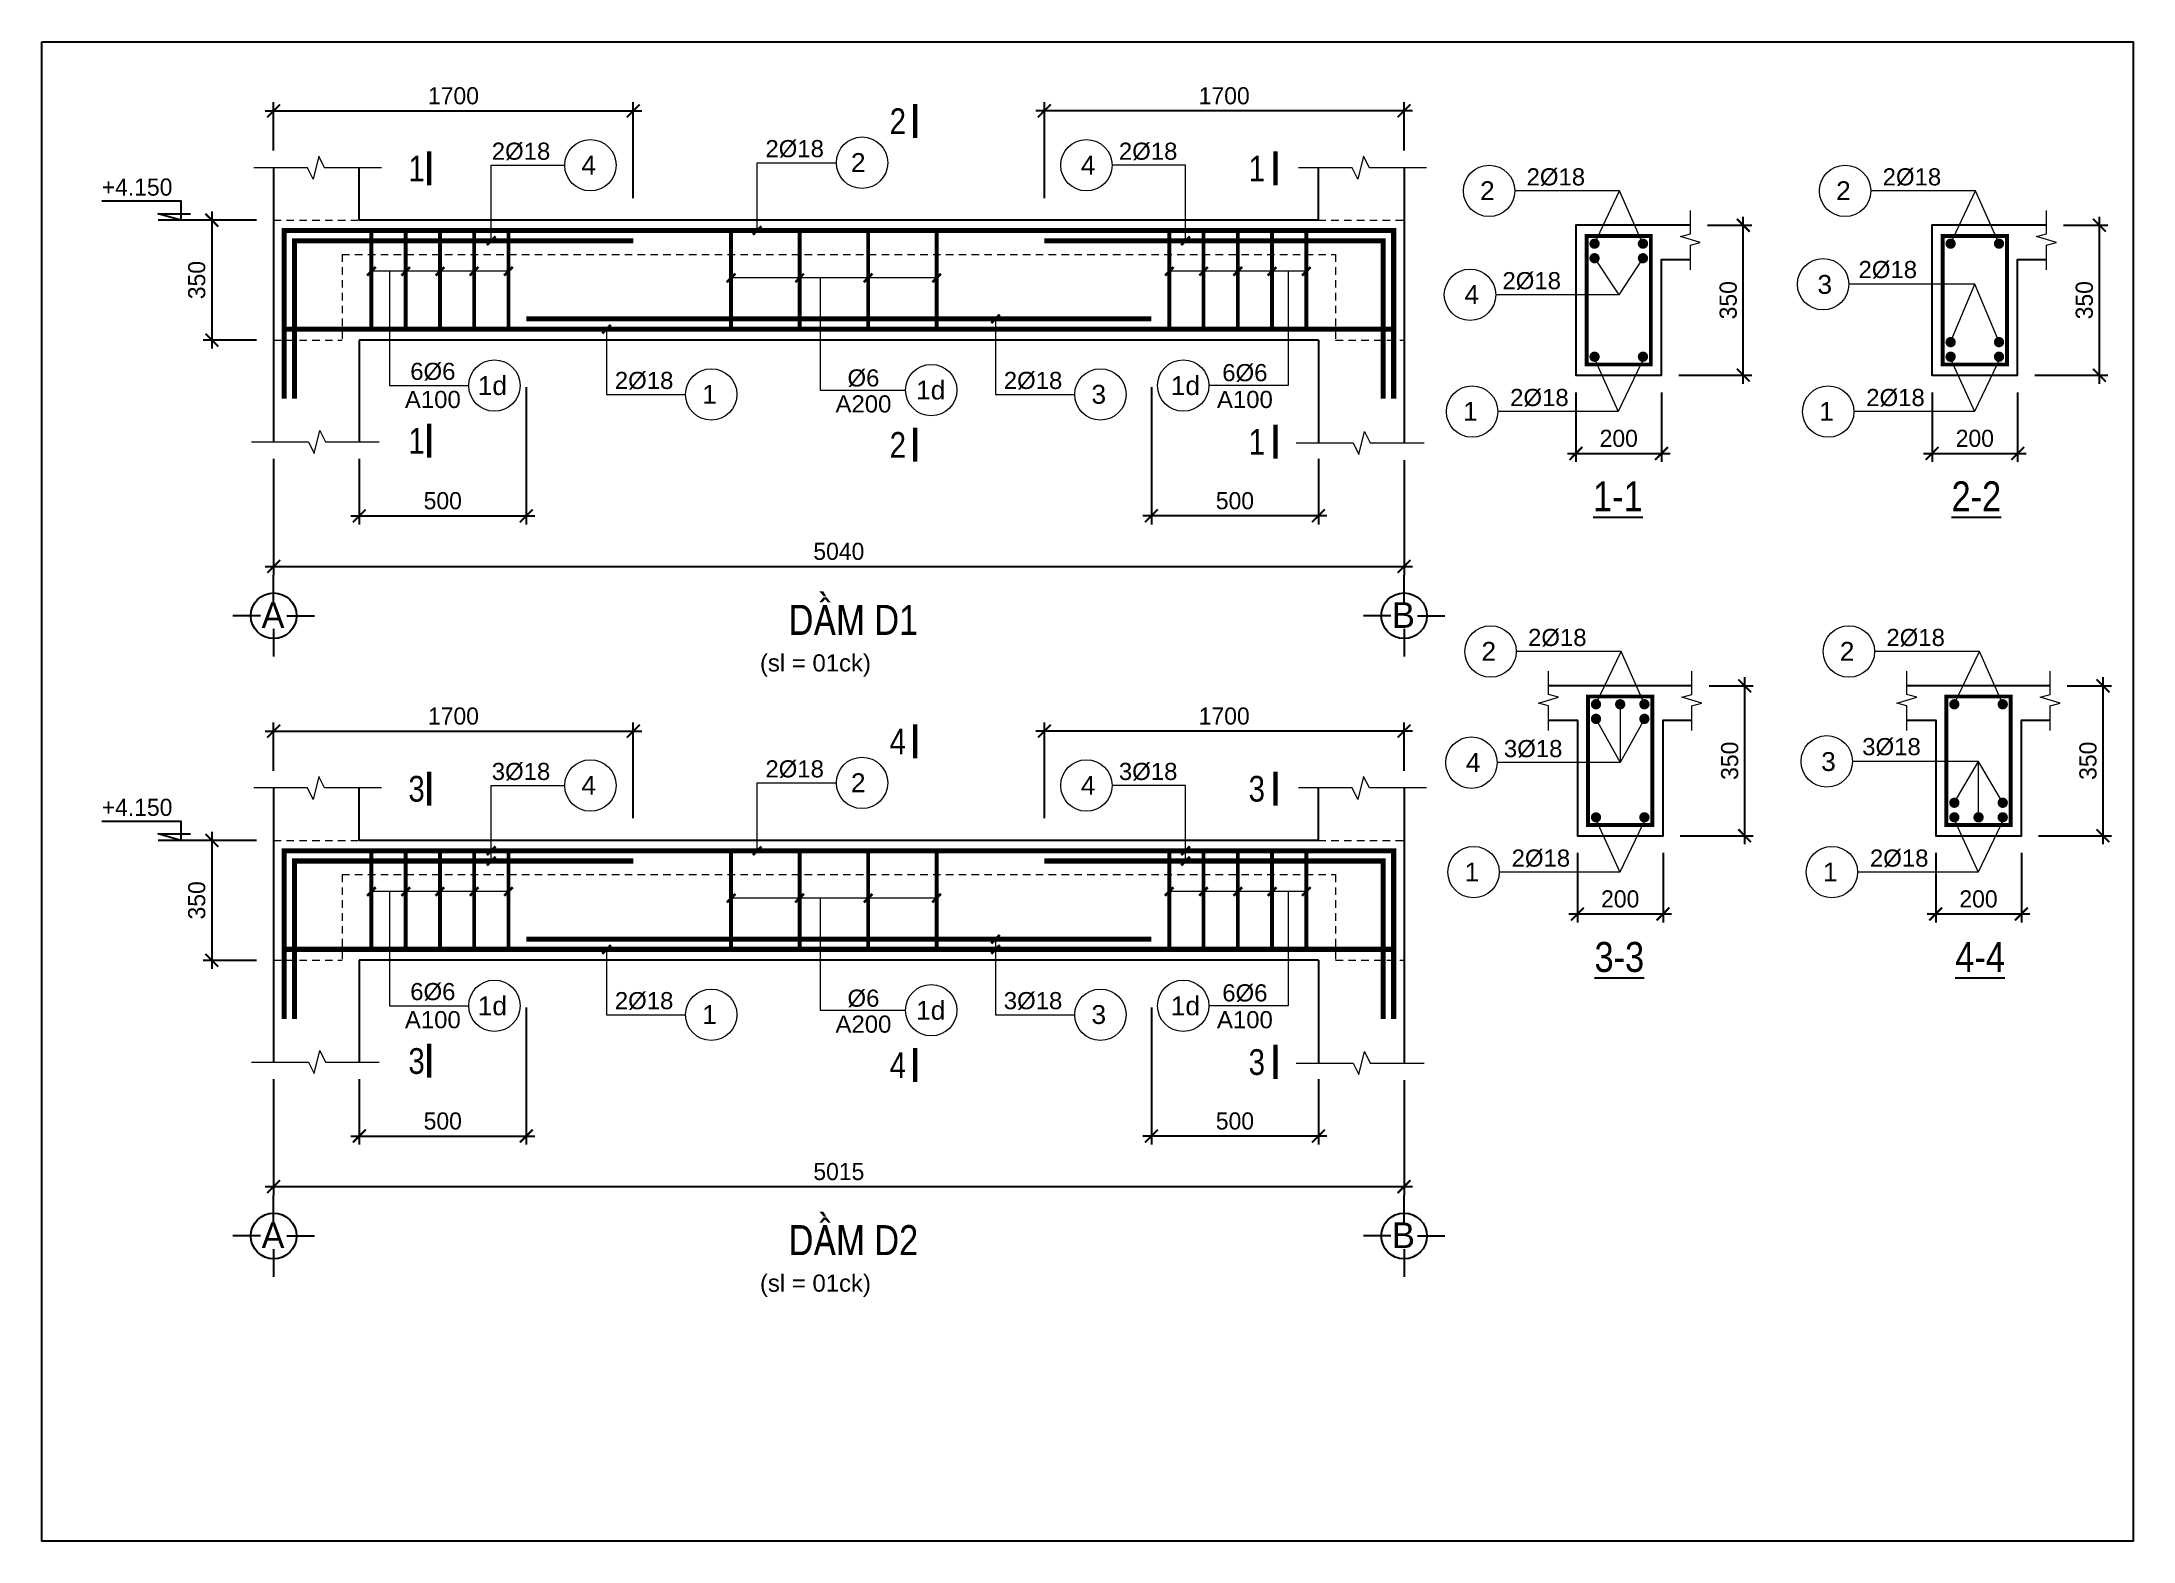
# Model space of a CAD drawing. Header units: millimetres. Extents: x -559287 to -299624, y 2351330 to 2655682.
# Drawn here: x -509398 to -484977, y 2515222 to 2532719 of the extents above; entities that cross this region are included whole.
import ezdxf
from ezdxf.enums import TextEntityAlignment as Align

# ---------------------------------------------------------------- set-up
doc = ezdxf.new("R2010")
doc.units = ezdxf.units.MM
doc.header["$LTSCALE"] = 10
doc.linetypes.add('HIDDEN', pattern=[0.3, 0.175, -0.125])
doc.linetypes.add('HIDDENX2', pattern=[0.75, 0.5, -0.25])
doc.layers.get('0').update_dxf_attribs({"lineweight": 20})
doc.layers.get('Defpoints').update_dxf_attribs({"lineweight": 20})
for name, color, linetype, lineweight in [('Dim', 251, 'Continuous', 15), ('Net khuat', 76, 'HIDDENX2', 15), ('Net manh', 8, 'Continuous', 13), ('Net thay', 4, 'Continuous', 25), ('Text', 54, 'Continuous', 25), ('Thep dai', 2, 'Continuous', 50), ('Thep doc', 140, 'Continuous', 60)]:
    doc.layers.add(name, color=color, linetype=linetype, lineweight=lineweight)
doc.layers.add('ththep', color=3, linetype='Continuous')
doc.styles.add('HELVE', font='VHAVAN.TTF', dxfattribs={"height": 800})
doc.styles.add('IN-NHO', font='VHELVEN.TTF', dxfattribs={"height": 200})
doc.styles.add('NGHIA5', font='arial_0.ttf', dxfattribs={"height": 180})
doc.styles.get("Standard").update_dxf_attribs({"font": 'nghia5.shx', "height": 200})
doc.styles.add('STYLE1-S1', font='VHARIALN.TTF')
doc.dimstyles.new('dim20', dxfattribs={"dimscale": 100, "dimtxt": 200, "dimasz": 1.5, "dimexe": 1, "dimexo": 2, "dimgap": 0.75, "dimtad": 1, "dimdec": 0, "dimlfac": 0.2, "dimzin": 0, "dimdsep": 46, "dimtxsty": 'Standard', "dimblk1": 'ARCHTICK', "dimblk2": 'ARCHTICK', "dimsah": 1, "dimcen": 0.09, "dimdle": 1, "dimclrd": 256, "dimclre": 256, "dimclrt": 54, "dimadec": 0, "dimazin": 0, "dimtfac": 1, "dimtdec": 0, "dimtofl": 0, "dimtmove": 2, "dimatfit": 3, "dimfxl": 0, "dimtolj": 1, "dimtzin": 0, "dimarcsym": 0})
doc.dimstyles.new('dim25', dxfattribs={"dimscale": 100, "dimtxt": 200, "dimasz": 1.5, "dimexe": 1, "dimexo": 2, "dimgap": 0.75, "dimtad": 1, "dimdec": 0, "dimlfac": 0.25, "dimzin": 0, "dimdsep": 46, "dimtxsty": 'Standard', "dimblk1": 'ARCHTICK', "dimblk2": 'ARCHTICK', "dimsah": 1, "dimcen": 0.09, "dimdle": 1, "dimclrd": 256, "dimclre": 256, "dimclrt": 54, "dimadec": 0, "dimazin": 0, "dimtfac": 1, "dimtdec": 0, "dimtofl": 0, "dimtmove": 2, "dimatfit": 3, "dimfxl": 0, "dimtolj": 1, "dimtzin": 0, "dimarcsym": 0})

msp = doc.modelspace()

# ---------------------------------------------------------------- texts
at = {"layer": 'Text'}
for s, height, style, p in [('2', 300, 'STYLE1-S1', (-499402.2, 2531793.7)), ('1', 300, 'STYLE1-S1', (-505022, 2531241.1)), ('4', 220, 'IN-NHO', (-503011.9, 2531281.2)), ('2', 220, 'IN-NHO', (-499864.2, 2531311.2)), ('4', 220, 'IN-NHO', (-497179.7, 2531281.2)), ('1', 300, 'STYLE1-S1', (-495210.6, 2531241.1)), ('2', 220, 'IN-NHO', (-492518.3, 2530981.9)), ('2', 220, 'IN-NHO', (-488360.3, 2530981.9)), ('3', 220, 'IN-NHO', (-488578.4, 2529888.4)), ('4', 220, 'IN-NHO', (-492700.8, 2529770.3)), ('1d', 220, 'IN-NHO', (-504137.2, 2528707.8)), ('1d', 220, 'IN-NHO', (-499018.5, 2528655.7)), ('1d', 220, 'IN-NHO', (-496044.4, 2528707.8)), ('1', 220, 'IN-NHO', (-501601.3, 2528606)), ('3', 220, 'IN-NHO', (-497055.8, 2528606)), ('1', 220, 'IN-NHO', (-492716.2, 2528406.9)), ('1', 220, 'IN-NHO', (-488558.2, 2528406.9)), ('1', 300, 'STYLE1-S1', (-505022, 2528063.7)), ('2', 300, 'STYLE1-S1', (-499402.2, 2528015.5)), ('1', 300, 'STYLE1-S1', (-495210.6, 2528051.7)), ('%%U1-1', 350, 'STYLE1-S1', (-490994.4, 2527415.3)), ('%%U2-2', 350, 'STYLE1-S1', (-486808.4, 2527415.3)), ('2', 220, 'IN-NHO', (-492501.2, 2525606.4)), ('2', 220, 'IN-NHO', (-488316.9, 2525606.4)), ('4', 300, 'STYLE1-S1', (-499402.2, 2524555.2)), ('4', 220, 'IN-NHO', (-492683.7, 2524309.1)), ('3', 220, 'IN-NHO', (-488535, 2524320.1)), ('3', 300, 'STYLE1-S1', (-505022, 2524002.6)), ('4', 220, 'IN-NHO', (-503011.9, 2524042.6)), ('2', 220, 'IN-NHO', (-499864.2, 2524072.6)), ('4', 220, 'IN-NHO', (-497179.7, 2524042.6)), ('3', 300, 'STYLE1-S1', (-495210.6, 2524002.6)), ('1', 220, 'IN-NHO', (-492699.1, 2523031.3)), ('1', 220, 'IN-NHO', (-488514.8, 2523031.3)), ('%%U3-3', 350, 'STYLE1-S1', (-490977.3, 2522039.8)), ('%%U4-4', 350, 'STYLE1-S1', (-486765, 2522039.8)), ('1d', 220, 'IN-NHO', (-504137.2, 2521469.3)), ('1', 220, 'IN-NHO', (-501601.3, 2521367.5)), ('1d', 220, 'IN-NHO', (-499018.5, 2521417.2)), ('3', 220, 'IN-NHO', (-497055.8, 2521367.5)), ('1d', 220, 'IN-NHO', (-496044.4, 2521469.3)), ('3', 300, 'STYLE1-S1', (-505022, 2520825.1)), ('3', 300, 'STYLE1-S1', (-495210.6, 2520813.1)), ('4', 300, 'STYLE1-S1', (-499402.2, 2520777))]:
    msp.add_text(s, height=height, dxfattribs=dict(at, style=style)).set_placement(p, align=Align.MIDDLE_CENTER)
at = {"layer": 'Text', "ltscale": 3, "style": 'NGHIA5'}
for s, p in [('2%%C18', (-503802.1, 2531343.4)), ('2%%C18', (-500606.8, 2531373.4)), ('2%%C18', (-496479.4, 2531343.4)), ('2%%C18', (-491718.5, 2531044.1)), ('2%%C18', (-487560.5, 2531044.1)), ('2%%C18', (-492000.5, 2529832.5)), ('2%%C18', (-487842.5, 2529962.3)), ('6%%C6', (-504831.9, 2528774)), ('2%%C18', (-502365.1, 2528668.2)), ('%%C6', (-499803.7, 2528697)), ('2%%C18', (-497823.3, 2528668.2)), ('6%%C6', (-495349.7, 2528759)), ('A100', (-504831.9, 2528446.1)), ('A200', (-499803.7, 2528393.9)), ('A100', (-495349.7, 2528446.1)), ('2%%C18', (-491910.5, 2528469.1)), ('2%%C18', (-487752.5, 2528469.1)), ('2%%C18', (-491701.4, 2525668.6)), ('2%%C18', (-487517.1, 2525668.6)), ('3%%C18', (-491983.4, 2524371.4)), ('3%%C18', (-487799.1, 2524394.1)), ('3%%C18', (-503802.1, 2524104.8)), ('2%%C18', (-500606.8, 2524134.8)), ('3%%C18', (-496479.4, 2524104.8)), ('2%%C18', (-491893.4, 2523093.6)), ('2%%C18', (-487709.1, 2523093.6)), ('6%%C6', (-504831.9, 2521535.5)), ('6%%C6', (-495349.7, 2521520.5)), ('2%%C18', (-502365.1, 2521429.7)), ('%%C6', (-499803.7, 2521458.5)), ('3%%C18', (-497823.3, 2521429.7)), ('A100', (-504831.9, 2521207.5)), ('A200', (-499803.7, 2521155.4)), ('A100', (-495349.7, 2521207.5))]:
    msp.add_text(s, height=200, dxfattribs=at).set_placement(p, align=Align.CENTER)
at = {"layer": 'Text', "style": 'STYLE1-S1'}
for s, p in [('DÇM D1', (-499164.7, 2525798.3)), ('DÇM D2', (-499164.7, 2518559.8))]:
    msp.add_text(s, height=350, dxfattribs=at).set_placement(p, align=Align.RIGHT)
at = {"layer": 'Text', "ltscale": 3, "style": 'NGHIA5'}
for p in [(-501012.4, 2525371.5), (-501012.4, 2518133)]:
    msp.add_text('(sl = 01ck)', height=200, dxfattribs=at).set_placement(p)

# ---------------------------------------------------------------- blocks, each defined once
blk = doc.blocks.new('_ARCHTICK')
at = {"color": 0, "linetype": 'ByBlock', "const_width": 0.15}
blk.add_lwpolyline([(-0.5, -0.5), (0.5, 0.5)], dxfattribs=at)
blk = doc.blocks.new('*D172')
at = {"layer": 'Defpoints', "color": 0, "ltscale": 10, "transparency": 16777216}
for p in [(-506691, 2528051), (-493491, 2528039), (-493491, 2526597)]:
    blk.add_point(p, dxfattribs=at)
at = {"layer": 'Dim', "lineweight": -2, "ltscale": 10, "transparency": 16777216}
for p, q in [((-506691, 2527851), (-506691, 2526497)), ((-493491, 2527839), (-493491, 2526497)), ((-506791, 2526597), (-493391, 2526597))]:
    blk.add_line(p, q, dxfattribs=at)
at = {"layer": 'Dim', "lineweight": -2, "ltscale": 10, "transparency": 16777216, "xscale": 150, "yscale": 150, "zscale": 150, "rotation": 180}
blk.add_blockref('_ARCHTICK', (-506691, 2526597), dxfattribs=at)
at = {"layer": 'Dim', "lineweight": -2, "ltscale": 10, "transparency": 16777216, "xscale": 150, "yscale": 150, "zscale": 150}
blk.add_blockref('_ARCHTICK', (-493491, 2526597), dxfattribs=at)
at = {"layer": 'Dim', "color": 54, "ltscale": 10, "transparency": 16777216, "insert": (-500091, 2526772), "char_height": 200, "attachment_point": 5}
blk.add_mtext('\\A1;5040', dxfattribs=at)
blk = doc.blocks.new('*D173')
at = {"layer": 'Defpoints', "color": 0, "ltscale": 3, "transparency": 16777216}
for p in [(-497691, 2531914), (-493491, 2531251), (-497691, 2530696)]:
    blk.add_point(p, dxfattribs=at)
at = {"layer": 'Dim', "lineweight": -2, "ltscale": 3, "transparency": 16777216}
for p, q in [((-497691, 2530896), (-497691, 2532014)), ((-493491, 2531451), (-493491, 2532014)), ((-493391, 2531914), (-497791, 2531914))]:
    blk.add_line(p, q, dxfattribs=at)
at = {"layer": 'Dim', "lineweight": -2, "ltscale": 3, "transparency": 16777216, "xscale": 150, "yscale": 150, "zscale": 150, "rotation": 180}
blk.add_blockref('_ARCHTICK', (-497691, 2531914), dxfattribs=at)
at = {"layer": 'Dim', "lineweight": -2, "ltscale": 3, "transparency": 16777216, "xscale": 150, "yscale": 150, "zscale": 150}
blk.add_blockref('_ARCHTICK', (-493491, 2531914), dxfattribs=at)
at = {"layer": 'Dim', "color": 54, "ltscale": 3, "transparency": 16777216, "insert": (-495591, 2532089), "char_height": 200, "attachment_point": 5}
blk.add_mtext('\\A1;1700', dxfattribs=at)
blk = doc.blocks.new('*D174')
at = {"layer": 'Defpoints', "color": 0, "ltscale": 10, "transparency": 16777216}
for p in [(-503741, 2528888), (-505691, 2528051), (-503741, 2527188)]:
    blk.add_point(p, dxfattribs=at)
at = {"layer": 'Dim', "lineweight": -2, "ltscale": 10, "transparency": 16777216}
for p, q in [((-503741, 2528688), (-503741, 2527088)), ((-505691, 2527851), (-505691, 2527088)), ((-505791, 2527188), (-503641, 2527188))]:
    blk.add_line(p, q, dxfattribs=at)
at = {"layer": 'Dim', "lineweight": -2, "ltscale": 10, "transparency": 16777216, "xscale": 150, "yscale": 150, "zscale": 150, "rotation": 180}
blk.add_blockref('_ARCHTICK', (-505691, 2527188), dxfattribs=at)
at = {"layer": 'Dim', "lineweight": -2, "ltscale": 10, "transparency": 16777216, "xscale": 150, "yscale": 150, "zscale": 150}
blk.add_blockref('_ARCHTICK', (-503741, 2527188), dxfattribs=at)
at = {"layer": 'Dim', "color": 54, "ltscale": 10, "transparency": 16777216, "insert": (-504716, 2527363), "char_height": 200, "attachment_point": 5}
blk.add_mtext('\\A1;500', dxfattribs=at)
blk = doc.blocks.new('truc ngang-helve')
for points in [[(0, -4.8), (0, 0)], [(-2.33, -7.13), (-7.13, -7.13)], [(2.33, -7.13), (7.13, -7.13)], [(0, -9.45), (0, -14.26)]]:
    blk.add_lwpolyline(points)
blk.add_circle((0, -7.13), 4)
at = {"style": 'HELVE'}
blk.add_attdef('A', text='', height=4.5, dxfattribs=at).set_placement((0.03, -7.01), align=Align.MIDDLE_CENTER)
blk = doc.blocks.new('*D175')
at = {"layer": 'Defpoints', "color": 0, "ltscale": 10, "transparency": 16777216}
for p in [(-496441, 2528888), (-494491, 2528051), (-496441, 2527188)]:
    blk.add_point(p, dxfattribs=at)
at = {"layer": 'Dim', "lineweight": -2, "ltscale": 10, "transparency": 16777216}
for p, q in [((-496441, 2528688), (-496441, 2527088)), ((-494491, 2527851), (-494491, 2527088)), ((-494391, 2527188), (-496541, 2527188))]:
    blk.add_line(p, q, dxfattribs=at)
at = {"layer": 'Dim', "lineweight": -2, "ltscale": 10, "transparency": 16777216, "xscale": 150, "yscale": 150, "zscale": 150, "rotation": 180}
blk.add_blockref('_ARCHTICK', (-496441, 2527188), dxfattribs=at)
at = {"layer": 'Dim', "lineweight": -2, "ltscale": 10, "transparency": 16777216, "xscale": 150, "yscale": 150, "zscale": 150}
blk.add_blockref('_ARCHTICK', (-494491, 2527188), dxfattribs=at)
at = {"layer": 'Dim', "color": 54, "ltscale": 10, "transparency": 16777216, "insert": (-495466, 2527363), "char_height": 200, "attachment_point": 5}
blk.add_mtext('\\A1;500', dxfattribs=at)
blk = doc.blocks.new('*D176')
at = {"layer": 'Defpoints', "color": 0, "ltscale": 3, "transparency": 16777216}
for p in [(-506691, 2530639), (-507413, 2529239), (-506691, 2529239)]:
    blk.add_point(p, dxfattribs=at)
at = {"layer": 'Dim', "lineweight": -2, "ltscale": 3, "transparency": 16777216}
for p, q in [((-507413, 2530739), (-507413, 2529139)), ((-506891, 2530639), (-507513, 2530639)), ((-506891, 2529239), (-507513, 2529239))]:
    blk.add_line(p, q, dxfattribs=at)
at = {"layer": 'Dim', "lineweight": -2, "ltscale": 3, "transparency": 16777216, "xscale": 150, "yscale": 150, "zscale": 150}
for p, rotation in [((-507413, 2530639), 90), ((-507413, 2529239), 270)]:
    blk.add_blockref('_ARCHTICK', p, dxfattribs=dict(at, rotation=rotation))
at = {"layer": 'Dim', "color": 54, "ltscale": 3, "transparency": 16777216, "insert": (-507588, 2529939), "char_height": 200, "attachment_point": 5, "rotation": 90}
blk.add_mtext('\\A1;350', dxfattribs=at)
blk = doc.blocks.new('*D177')
at = {"layer": 'Defpoints', "color": 0, "ltscale": 3, "transparency": 16777216}
for p in [(-502491, 2531914), (-506691, 2531251), (-502491, 2530696)]:
    blk.add_point(p, dxfattribs=at)
at = {"layer": 'Dim', "lineweight": -2, "ltscale": 3, "transparency": 16777216}
for p, q in [((-506691, 2531451), (-506691, 2532014)), ((-502491, 2530896), (-502491, 2532014)), ((-506791, 2531914), (-502391, 2531914))]:
    blk.add_line(p, q, dxfattribs=at)
at = {"layer": 'Dim', "lineweight": -2, "ltscale": 3, "transparency": 16777216, "xscale": 150, "yscale": 150, "zscale": 150, "rotation": 180}
blk.add_blockref('_ARCHTICK', (-506691, 2531914), dxfattribs=at)
at = {"layer": 'Dim', "lineweight": -2, "ltscale": 3, "transparency": 16777216, "xscale": 150, "yscale": 150, "zscale": 150}
blk.add_blockref('_ARCHTICK', (-502491, 2531914), dxfattribs=at)
at = {"layer": 'Dim', "color": 54, "ltscale": 3, "transparency": 16777216, "insert": (-504591, 2532089), "char_height": 200, "attachment_point": 5}
blk.add_mtext('\\A1;1700', dxfattribs=at)
blk = doc.blocks.new('A$C17747A8B')
blk.add_line((0, 0), (525, 0))
blk.add_lwpolyline([(1183, 225), (263, 225), (263, 0), (525, 75), (150, 75)])
at = {"layer": 'Text'}
blk.add_attdef('+3.900', (183, 286), '', height=180, dxfattribs=at)
blk = doc.blocks.new('*D181')
at = {"layer": 'Defpoints', "color": 0, "ltscale": 10, "transparency": 16777216}
for p in [(-506691, 2520812), (-493491, 2520800), (-493491, 2519359)]:
    blk.add_point(p, dxfattribs=at)
at = {"layer": 'Dim', "lineweight": -2, "ltscale": 10, "transparency": 16777216}
for p, q in [((-506691, 2520612), (-506691, 2519259)), ((-493491, 2520600), (-493491, 2519259)), ((-506791, 2519359), (-493391, 2519359))]:
    blk.add_line(p, q, dxfattribs=at)
at = {"layer": 'Dim', "lineweight": -2, "ltscale": 10, "transparency": 16777216, "xscale": 150, "yscale": 150, "zscale": 150, "rotation": 180}
blk.add_blockref('_ARCHTICK', (-506691, 2519359), dxfattribs=at)
at = {"layer": 'Dim', "lineweight": -2, "ltscale": 10, "transparency": 16777216, "xscale": 150, "yscale": 150, "zscale": 150}
blk.add_blockref('_ARCHTICK', (-493491, 2519359), dxfattribs=at)
at = {"layer": 'Dim', "color": 54, "ltscale": 10, "transparency": 16777216, "insert": (-500091, 2519534), "char_height": 200, "attachment_point": 5}
blk.add_mtext('\\A1;5015', dxfattribs=at)
blk = doc.blocks.new('*D182')
at = {"layer": 'Defpoints', "color": 0, "ltscale": 3, "transparency": 16777216}
for p in [(-497691, 2524675), (-493491, 2524012), (-497691, 2523458)]:
    blk.add_point(p, dxfattribs=at)
at = {"layer": 'Dim', "lineweight": -2, "ltscale": 3, "transparency": 16777216}
for p, q in [((-493391, 2524675), (-497791, 2524675)), ((-497691, 2523658), (-497691, 2524775)), ((-493491, 2524212), (-493491, 2524775))]:
    blk.add_line(p, q, dxfattribs=at)
at = {"layer": 'Dim', "lineweight": -2, "ltscale": 3, "transparency": 16777216, "xscale": 150, "yscale": 150, "zscale": 150, "rotation": 180}
blk.add_blockref('_ARCHTICK', (-497691, 2524675), dxfattribs=at)
at = {"layer": 'Dim', "lineweight": -2, "ltscale": 3, "transparency": 16777216, "xscale": 150, "yscale": 150, "zscale": 150}
blk.add_blockref('_ARCHTICK', (-493491, 2524675), dxfattribs=at)
at = {"layer": 'Dim', "color": 54, "ltscale": 3, "transparency": 16777216, "insert": (-495591, 2524850), "char_height": 200, "attachment_point": 5}
blk.add_mtext('\\A1;1700', dxfattribs=at)
blk = doc.blocks.new('*D183')
at = {"layer": 'Defpoints', "color": 0, "ltscale": 10, "transparency": 16777216}
for p in [(-503741, 2521649), (-505691, 2520812), (-503741, 2519949)]:
    blk.add_point(p, dxfattribs=at)
at = {"layer": 'Dim', "lineweight": -2, "ltscale": 10, "transparency": 16777216}
for p, q in [((-503741, 2521449), (-503741, 2519849)), ((-505691, 2520612), (-505691, 2519849)), ((-505791, 2519949), (-503641, 2519949))]:
    blk.add_line(p, q, dxfattribs=at)
at = {"layer": 'Dim', "lineweight": -2, "ltscale": 10, "transparency": 16777216, "xscale": 150, "yscale": 150, "zscale": 150, "rotation": 180}
blk.add_blockref('_ARCHTICK', (-505691, 2519949), dxfattribs=at)
at = {"layer": 'Dim', "lineweight": -2, "ltscale": 10, "transparency": 16777216, "xscale": 150, "yscale": 150, "zscale": 150}
blk.add_blockref('_ARCHTICK', (-503741, 2519949), dxfattribs=at)
at = {"layer": 'Dim', "color": 54, "ltscale": 10, "transparency": 16777216, "insert": (-504716, 2520124), "char_height": 200, "attachment_point": 5}
blk.add_mtext('\\A1;500', dxfattribs=at)
blk = doc.blocks.new('*D184')
at = {"layer": 'Defpoints', "color": 0, "ltscale": 10, "transparency": 16777216}
for p in [(-496441, 2521649), (-494491, 2520812), (-496441, 2519949)]:
    blk.add_point(p, dxfattribs=at)
at = {"layer": 'Dim', "lineweight": -2, "ltscale": 10, "transparency": 16777216}
for p, q in [((-496441, 2521449), (-496441, 2519849)), ((-494491, 2520612), (-494491, 2519849)), ((-494391, 2519949), (-496541, 2519949))]:
    blk.add_line(p, q, dxfattribs=at)
at = {"layer": 'Dim', "lineweight": -2, "ltscale": 10, "transparency": 16777216, "xscale": 150, "yscale": 150, "zscale": 150, "rotation": 180}
blk.add_blockref('_ARCHTICK', (-496441, 2519949), dxfattribs=at)
at = {"layer": 'Dim', "lineweight": -2, "ltscale": 10, "transparency": 16777216, "xscale": 150, "yscale": 150, "zscale": 150}
blk.add_blockref('_ARCHTICK', (-494491, 2519949), dxfattribs=at)
at = {"layer": 'Dim', "color": 54, "ltscale": 10, "transparency": 16777216, "insert": (-495466, 2520124), "char_height": 200, "attachment_point": 5}
blk.add_mtext('\\A1;500', dxfattribs=at)
blk = doc.blocks.new('*D185')
at = {"layer": 'Defpoints', "color": 0, "ltscale": 3, "transparency": 16777216}
for p in [(-506691, 2523400), (-507413, 2522000), (-506691, 2522000)]:
    blk.add_point(p, dxfattribs=at)
at = {"layer": 'Dim', "lineweight": -2, "ltscale": 3, "transparency": 16777216}
for p, q in [((-506891, 2523400), (-507513, 2523400)), ((-507413, 2523500), (-507413, 2521900)), ((-506891, 2522000), (-507513, 2522000))]:
    blk.add_line(p, q, dxfattribs=at)
at = {"layer": 'Dim', "lineweight": -2, "ltscale": 3, "transparency": 16777216, "xscale": 150, "yscale": 150, "zscale": 150}
for p, rotation in [((-507413, 2523400), 90), ((-507413, 2522000), 270)]:
    blk.add_blockref('_ARCHTICK', p, dxfattribs=dict(at, rotation=rotation))
at = {"layer": 'Dim', "color": 54, "ltscale": 3, "transparency": 16777216, "insert": (-507588, 2522700), "char_height": 200, "attachment_point": 5, "rotation": 90}
blk.add_mtext('\\A1;350', dxfattribs=at)
blk = doc.blocks.new('*D186')
at = {"layer": 'Defpoints', "color": 0, "ltscale": 3, "transparency": 16777216}
for p in [(-502491, 2524675), (-506691, 2524012), (-502491, 2523458)]:
    blk.add_point(p, dxfattribs=at)
at = {"layer": 'Dim', "lineweight": -2, "ltscale": 3, "transparency": 16777216}
for p, q in [((-506791, 2524675), (-502391, 2524675)), ((-506691, 2524212), (-506691, 2524775)), ((-502491, 2523658), (-502491, 2524775))]:
    blk.add_line(p, q, dxfattribs=at)
at = {"layer": 'Dim', "lineweight": -2, "ltscale": 3, "transparency": 16777216, "xscale": 150, "yscale": 150, "zscale": 150, "rotation": 180}
blk.add_blockref('_ARCHTICK', (-506691, 2524675), dxfattribs=at)
at = {"layer": 'Dim', "lineweight": -2, "ltscale": 3, "transparency": 16777216, "xscale": 150, "yscale": 150, "zscale": 150}
blk.add_blockref('_ARCHTICK', (-502491, 2524675), dxfattribs=at)
at = {"layer": 'Dim', "color": 54, "ltscale": 3, "transparency": 16777216, "insert": (-504591, 2524850), "char_height": 200, "attachment_point": 5}
blk.add_mtext('\\A1;1700', dxfattribs=at)
blk = doc.blocks.new('*D187')
at = {"layer": 'Defpoints', "color": 0, "transparency": 16777216}
for p in [(-491484, 2528829), (-490484, 2528829), (-490484, 2527916)]:
    blk.add_point(p, dxfattribs=at)
at = {"layer": 'Dim', "lineweight": -2, "transparency": 16777216}
for p, q in [((-491484, 2528629), (-491484, 2527816)), ((-490484, 2528629), (-490484, 2527816)), ((-491584, 2527916), (-490384, 2527916))]:
    blk.add_line(p, q, dxfattribs=at)
at = {"layer": 'Dim', "lineweight": -2, "transparency": 16777216, "xscale": 150, "yscale": 150, "zscale": 150, "rotation": 180}
blk.add_blockref('_ARCHTICK', (-491484, 2527916), dxfattribs=at)
at = {"layer": 'Dim', "lineweight": -2, "transparency": 16777216, "xscale": 150, "yscale": 150, "zscale": 150}
blk.add_blockref('_ARCHTICK', (-490484, 2527916), dxfattribs=at)
at = {"layer": 'Dim', "color": 54, "transparency": 16777216, "insert": (-490984, 2528091), "char_height": 200, "attachment_point": 5}
blk.add_mtext('\\A1;200', dxfattribs=at)
blk = doc.blocks.new('*D188')
at = {"layer": 'Defpoints', "color": 0, "transparency": 16777216}
for p in [(-490147, 2530579), (-489530, 2530579), (-490484, 2528829)]:
    blk.add_point(p, dxfattribs=at)
at = {"layer": 'Dim', "lineweight": -2, "transparency": 16777216}
for p, q in [((-489947, 2530579), (-489430, 2530579)), ((-489530, 2528729), (-489530, 2530679)), ((-490284, 2528829), (-489430, 2528829))]:
    blk.add_line(p, q, dxfattribs=at)
at = {"layer": 'Dim', "lineweight": -2, "transparency": 16777216, "xscale": 150, "yscale": 150, "zscale": 150}
for p, rotation in [((-489530, 2530579), 90), ((-489530, 2528829), 270)]:
    blk.add_blockref('_ARCHTICK', p, dxfattribs=dict(at, rotation=rotation))
at = {"layer": 'Dim', "color": 54, "transparency": 16777216, "insert": (-489705, 2529704), "char_height": 200, "attachment_point": 5, "rotation": 90}
blk.add_mtext('\\A1;350', dxfattribs=at)
blk = doc.blocks.new('*D189')
at = {"layer": 'Defpoints', "color": 0, "transparency": 16777216}
for p in [(-487326, 2528829), (-486326, 2528829), (-486326, 2527916)]:
    blk.add_point(p, dxfattribs=at)
at = {"layer": 'Dim', "lineweight": -2, "transparency": 16777216}
for p, q in [((-487326, 2528629), (-487326, 2527816)), ((-486326, 2528629), (-486326, 2527816)), ((-487426, 2527916), (-486226, 2527916))]:
    blk.add_line(p, q, dxfattribs=at)
at = {"layer": 'Dim', "lineweight": -2, "transparency": 16777216, "xscale": 150, "yscale": 150, "zscale": 150, "rotation": 180}
blk.add_blockref('_ARCHTICK', (-487326, 2527916), dxfattribs=at)
at = {"layer": 'Dim', "lineweight": -2, "transparency": 16777216, "xscale": 150, "yscale": 150, "zscale": 150}
blk.add_blockref('_ARCHTICK', (-486326, 2527916), dxfattribs=at)
at = {"layer": 'Dim', "color": 54, "transparency": 16777216, "insert": (-486826, 2528091), "char_height": 200, "attachment_point": 5}
blk.add_mtext('\\A1;200', dxfattribs=at)
blk = doc.blocks.new('*D190')
at = {"layer": 'Defpoints', "color": 0, "transparency": 16777216}
for p in [(-485989, 2530579), (-485372, 2530579), (-486326, 2528829)]:
    blk.add_point(p, dxfattribs=at)
at = {"layer": 'Dim', "lineweight": -2, "transparency": 16777216}
for p, q in [((-485789, 2530579), (-485272, 2530579)), ((-485372, 2528729), (-485372, 2530679)), ((-486126, 2528829), (-485272, 2528829))]:
    blk.add_line(p, q, dxfattribs=at)
at = {"layer": 'Dim', "lineweight": -2, "transparency": 16777216, "xscale": 150, "yscale": 150, "zscale": 150}
for p, rotation in [((-485372, 2530579), 90), ((-485372, 2528829), 270)]:
    blk.add_blockref('_ARCHTICK', p, dxfattribs=dict(at, rotation=rotation))
at = {"layer": 'Dim', "color": 54, "transparency": 16777216, "insert": (-485547, 2529704), "char_height": 200, "attachment_point": 5, "rotation": 90}
blk.add_mtext('\\A1;350', dxfattribs=at)
blk = doc.blocks.new('*D191')
at = {"layer": 'Defpoints', "color": 0, "transparency": 16777216}
for p in [(-491467, 2523454), (-490467, 2523454), (-490467, 2522541)]:
    blk.add_point(p, dxfattribs=at)
at = {"layer": 'Dim', "lineweight": -2, "transparency": 16777216}
for p, q in [((-491467, 2523254), (-491467, 2522441)), ((-490467, 2523254), (-490467, 2522441)), ((-491567, 2522541), (-490367, 2522541))]:
    blk.add_line(p, q, dxfattribs=at)
at = {"layer": 'Dim', "lineweight": -2, "transparency": 16777216, "xscale": 150, "yscale": 150, "zscale": 150, "rotation": 180}
blk.add_blockref('_ARCHTICK', (-491467, 2522541), dxfattribs=at)
at = {"layer": 'Dim', "lineweight": -2, "transparency": 16777216, "xscale": 150, "yscale": 150, "zscale": 150}
blk.add_blockref('_ARCHTICK', (-490467, 2522541), dxfattribs=at)
at = {"layer": 'Dim', "color": 54, "transparency": 16777216, "insert": (-490967, 2522716), "char_height": 200, "attachment_point": 5}
blk.add_mtext('\\A1;200', dxfattribs=at)
blk = doc.blocks.new('*D192')
at = {"layer": 'Defpoints', "color": 0, "transparency": 16777216}
for p in [(-490130, 2525204), (-489513, 2525204), (-490467, 2523454)]:
    blk.add_point(p, dxfattribs=at)
at = {"layer": 'Dim', "lineweight": -2, "transparency": 16777216}
for p, q in [((-489930, 2525204), (-489413, 2525204)), ((-489513, 2523354), (-489513, 2525304)), ((-490267, 2523454), (-489413, 2523454))]:
    blk.add_line(p, q, dxfattribs=at)
at = {"layer": 'Dim', "lineweight": -2, "transparency": 16777216, "xscale": 150, "yscale": 150, "zscale": 150}
for p, rotation in [((-489513, 2525204), 90), ((-489513, 2523454), 270)]:
    blk.add_blockref('_ARCHTICK', p, dxfattribs=dict(at, rotation=rotation))
at = {"layer": 'Dim', "color": 54, "transparency": 16777216, "insert": (-489688, 2524329), "char_height": 200, "attachment_point": 5, "rotation": 90}
blk.add_mtext('\\A1;350', dxfattribs=at)
blk = doc.blocks.new('*D193')
at = {"layer": 'Defpoints', "color": 0, "transparency": 16777216}
for p in [(-487283, 2523454), (-486283, 2523454), (-486283, 2522541)]:
    blk.add_point(p, dxfattribs=at)
at = {"layer": 'Dim', "lineweight": -2, "transparency": 16777216}
for p, q in [((-487283, 2523254), (-487283, 2522441)), ((-486283, 2523254), (-486283, 2522441)), ((-487383, 2522541), (-486183, 2522541))]:
    blk.add_line(p, q, dxfattribs=at)
at = {"layer": 'Dim', "lineweight": -2, "transparency": 16777216, "xscale": 150, "yscale": 150, "zscale": 150, "rotation": 180}
blk.add_blockref('_ARCHTICK', (-487283, 2522541), dxfattribs=at)
at = {"layer": 'Dim', "lineweight": -2, "transparency": 16777216, "xscale": 150, "yscale": 150, "zscale": 150}
blk.add_blockref('_ARCHTICK', (-486283, 2522541), dxfattribs=at)
at = {"layer": 'Dim', "color": 54, "transparency": 16777216, "insert": (-486783, 2522716), "char_height": 200, "attachment_point": 5}
blk.add_mtext('\\A1;200', dxfattribs=at)
blk = doc.blocks.new('*D194')
at = {"layer": 'Defpoints', "color": 0, "transparency": 16777216}
for p in [(-485946, 2525204), (-485329, 2525204), (-486283, 2523454)]:
    blk.add_point(p, dxfattribs=at)
at = {"layer": 'Dim', "lineweight": -2, "transparency": 16777216}
for p, q in [((-485746, 2525204), (-485229, 2525204)), ((-485329, 2523354), (-485329, 2525304)), ((-486083, 2523454), (-485229, 2523454))]:
    blk.add_line(p, q, dxfattribs=at)
at = {"layer": 'Dim', "lineweight": -2, "transparency": 16777216, "xscale": 150, "yscale": 150, "zscale": 150}
for p, rotation in [((-485329, 2525204), 90), ((-485329, 2523454), 270)]:
    blk.add_blockref('_ARCHTICK', p, dxfattribs=dict(at, rotation=rotation))
at = {"layer": 'Dim', "color": 54, "transparency": 16777216, "insert": (-485504, 2524329), "char_height": 200, "attachment_point": 5, "rotation": 90}
blk.add_mtext('\\A1;350', dxfattribs=at)

# ---------------------------------------------------------------- dimensions: what is measured, and where the dimension line sits
at = {"layer": 'Dim', "ltscale": 3}
for base, p1, p2, picture, middle in [((-502490.8, 2531914), (-506690.8, 2531250.8), (-502490.8, 2530696.4), '*D177', (-504590.8, 2532089)), ((-502490.8, 2524675.5), (-506690.8, 2524012.3), (-502490.8, 2523457.9), '*D186', (-504590.8, 2524850.5))]:
    dim = msp.add_linear_dim(base=base, p1=p1, p2=p2, text='1700', dimstyle='dim25', dxfattribs=at)
    dim.commit()
    dim.dimension.update_dxf_attribs({"geometry": picture, "text_midpoint": middle})
for base, p1, p2, picture, middle in [((-497690.8, 2531914), (-493490.8, 2531250.8), (-497690.8, 2530696.4), '*D173', (-495590.8, 2532089)), ((-497690.8, 2524675.5), (-493490.8, 2524012.3), (-497690.8, 2523457.9), '*D182', (-495590.8, 2524850.5))]:
    dim = msp.add_linear_dim(base=base, p1=p1, p2=p2, angle=180, text='1700', dimstyle='dim25', dxfattribs=at)
    dim.commit()
    dim.dimension.update_dxf_attribs({"geometry": picture, "text_midpoint": middle})
for base, p1, p2, picture, middle in [((-507412.7, 2529239), (-506690.7, 2530639), (-506690.8, 2529239), '*D176', (-507587.7, 2529939)), ((-507412.7, 2522000.5), (-506690.7, 2523400.5), (-506690.8, 2522000.5), '*D185', (-507587.7, 2522700.5))]:
    dim = msp.add_linear_dim(base=base, p1=p1, p2=p2, angle=90, dimstyle='dim25', dxfattribs=at)
    dim.commit()
    dim.dimension.update_dxf_attribs({"geometry": picture, "text_midpoint": middle})
at = {"layer": 'Dim'}
for base, p1, p2, picture, middle in [((-489530.5, 2530579.3), (-490484.1, 2528829.3), (-490147.4, 2530579.3), '*D188', (-489705.5, 2529704.3)), ((-485372.5, 2530579.3), (-486326.2, 2528829.3), (-485989.4, 2530579.3), '*D190', (-485547.5, 2529704.3)), ((-489513.4, 2525203.8), (-490467.1, 2523453.8), (-490130.3, 2525203.8), '*D192', (-489688.4, 2524328.8)), ((-485329.1, 2525203.8), (-486282.8, 2523453.8), (-485946, 2525203.8), '*D194', (-485504.1, 2524328.8))]:
    dim = msp.add_linear_dim(base=base, p1=p1, p2=p2, angle=90, dimstyle='dim20', dxfattribs=at)
    dim.commit()
    dim.dimension.update_dxf_attribs({"geometry": picture, "text_midpoint": middle})
at = {"layer": 'Dim', "ltscale": 10}
for base, p1, p2, picture, middle in [((-503741, 2527187.8), (-505690.8, 2528051), (-503741, 2528888), '*D174', (-504715.9, 2527362.8)), ((-503741, 2519949.2), (-505690.8, 2520812.4), (-503741, 2521649.4), '*D183', (-504715.9, 2520124.2))]:
    dim = msp.add_linear_dim(base=base, p1=p1, p2=p2, text='500', dimstyle='dim25', dxfattribs=at)
    dim.commit()
    dim.dimension.update_dxf_attribs({"geometry": picture, "text_midpoint": middle})
for base, p1, p2, text, picture, middle in [((-496440.5, 2527187.8), (-494490.8, 2528051), (-496440.5, 2528888), '500', '*D175', (-495465.6, 2527362.8)), ((-493490.8, 2526597.1), (-506690.8, 2528051), (-493490.8, 2528039), '5040', '*D172', (-500090.8, 2526772.1)), ((-496440.5, 2519949.2), (-494490.8, 2520812.4), (-496440.5, 2521649.4), '500', '*D184', (-495465.6, 2520124.2)), ((-493490.8, 2519358.6), (-506690.8, 2520812.4), (-493490.8, 2520800.4), '5015', '*D181', (-500090.8, 2519533.6))]:
    dim = msp.add_linear_dim(base=base, p1=p1, p2=p2, angle=180, text=text, dimstyle='dim25', dxfattribs=at)
    dim.commit()
    dim.dimension.update_dxf_attribs({"geometry": picture, "text_midpoint": middle})
at = {"layer": 'Dim'}
for base, p1, p2, picture, middle in [((-490484.1, 2527916.4), (-491484.1, 2528829.3), (-490484.1, 2528829.3), '*D187', (-490984.1, 2528091.4)), ((-486326.2, 2527916.4), (-487326.2, 2528829.3), (-486326.2, 2528829.3), '*D189', (-486826.2, 2528091.4)), ((-490467.1, 2522540.9), (-491467.1, 2523453.8), (-490467.1, 2523453.8), '*D191', (-490967.1, 2522715.9)), ((-486282.8, 2522540.9), (-487282.8, 2523453.8), (-486282.8, 2523453.8), '*D193', (-486782.8, 2522715.9))]:
    dim = msp.add_linear_dim(base=base, p1=p1, p2=p2, dimstyle='dim20', dxfattribs=at)
    dim.commit()
    dim.dimension.update_dxf_attribs({"geometry": picture, "text_midpoint": middle})

# ---------------------------------------------------------------- linework, layer by layer
at = {"layer": 'Net khuat', "linetype": 'HIDDEN', "ltscale": 50}
for p, q in [((-506690.8, 2530639), (-505690.8, 2530639)), ((-494490.8, 2530639), (-493490.9, 2530639)), ((-505890.9, 2530239), (-494290.7, 2530239)), ((-505890.9, 2530239), (-505890.9, 2529239)), ((-494290.7, 2530239), (-494290.7, 2529239)), ((-506690.8, 2529239), (-505890.9, 2529239)), ((-494290.7, 2529239), (-493490.7, 2529239)), ((-506690.8, 2523400.5), (-505690.8, 2523400.5)), ((-494490.8, 2523400.5), (-493490.9, 2523400.5)), ((-505890.9, 2523000.5), (-494290.7, 2523000.5)), ((-505890.9, 2523000.5), (-505890.9, 2522000.5)), ((-494290.7, 2523000.5), (-494290.7, 2522000.5)), ((-506690.8, 2522000.5), (-505890.9, 2522000.5)), ((-494290.7, 2522000.5), (-493490.7, 2522000.5))]:
    msp.add_line(p, q, dxfattribs=at)
at = {"layer": 'Net manh'}
for p, q in [((-503949.1, 2530041.7), (-505549.1, 2530041.7)), ((-494632.5, 2530041.7), (-496232.5, 2530041.7)), ((-498949.4, 2529964.4), (-501349.4, 2529964.4)), ((-503949.1, 2522803.1), (-505549.1, 2522803.1)), ((-498949.4, 2522725.9), (-501349.4, 2522725.9)), ((-494632.5, 2522803.1), (-496232.5, 2522803.1))]:
    msp.add_line(p, q, dxfattribs=at)
for points in [[(-505430.8, 2531250.8), (-506096, 2531250.8), (-506163.2, 2531384.9), (-506228.8, 2531116.7), (-506296, 2531250.8), (-506923.4, 2531250.8)], [(-504149.7, 2530397.2), (-504149.7, 2531279.1), (-503292, 2531279.1)], [(-501044.4, 2530517.2), (-501044.4, 2531309.1), (-500120.3, 2531309.1)], [(-496041.9, 2530397.2), (-496041.9, 2531279.1), (-496899.6, 2531279.1)], [(-493230.8, 2531250.8), (-493896, 2531250.8), (-493963.2, 2531384.9), (-494028.8, 2531116.7), (-494096, 2531250.8), (-494723.4, 2531250.8)], [(-490701.5, 2530363.9), (-490974.6, 2530979.9), (-492198.4, 2530979.9)], [(-491266.8, 2530363.9), (-490974.6, 2530979.9), (-492198.4, 2530979.9)], [(-486543.5, 2530363.9), (-486816.6, 2530979.9), (-488040.4, 2530979.9)], [(-487108.8, 2530363.9), (-486816.6, 2530979.9), (-488040.4, 2530979.9)], [(-505337.9, 2530041.7), (-505337.9, 2528707.8), (-504412.6, 2528707.8)], [(-494843.6, 2530041.7), (-494843.6, 2528707.8), (-495768.9, 2528707.8)], [(-491266.8, 2530193.9), (-490984.1, 2529768.2), (-492420.7, 2529768.2)], [(-490701.5, 2530193.9), (-490984.1, 2529768.2), (-492420.7, 2529768.2)], [(-500309.8, 2529964.4), (-500309.8, 2528655.7), (-499311.6, 2528655.7)], [(-487108.8, 2529214.7), (-486826.2, 2529890.4), (-488298.3, 2529890.4)], [(-486543.5, 2529214.7), (-486826.2, 2529890.4), (-488298.3, 2529890.4)], [(-502802.7, 2529365.9), (-502802.7, 2528604), (-501881.4, 2528604)], [(-498260.9, 2529485.9), (-498260.9, 2528604), (-497335.8, 2528604)], [(-491284.3, 2529054.3), (-490989.3, 2528404.9), (-492396.3, 2528404.9)], [(-490678.4, 2529053.7), (-490989.3, 2528404.9), (-492396.3, 2528404.9)], [(-487126.3, 2529054.3), (-486831.3, 2528404.9), (-488238.3, 2528404.9)], [(-486520.4, 2529053.7), (-486831.3, 2528404.9), (-488238.3, 2528404.9)], [(-506950.7, 2528051), (-506285.5, 2528051), (-506218.3, 2527916.9), (-506152.7, 2528185.1), (-506085.5, 2528051), (-505458.1, 2528051)], [(-494750.7, 2528039), (-494085.5, 2528039), (-494018.3, 2527904.9), (-493952.7, 2528173.1), (-493885.5, 2528039), (-493258.1, 2528039)], [(-490684.4, 2524988.4), (-490957.5, 2525604.3), (-492181.3, 2525604.3)], [(-491249.7, 2524988.4), (-490957.5, 2525604.3), (-492181.3, 2525604.3)], [(-486500.1, 2524988.4), (-486773.2, 2525604.3), (-487997, 2525604.3)], [(-487065.4, 2524988.4), (-486773.2, 2525604.3), (-487997, 2525604.3)], [(-490967.1, 2524988.4), (-490967.1, 2524307.1), (-492403.6, 2524307.1)], [(-491249.7, 2524818.4), (-490967.1, 2524307.1), (-492403.6, 2524307.1)], [(-490684.4, 2524818.4), (-490967.1, 2524307.1), (-492403.6, 2524307.1)], [(-505430.8, 2524012.3), (-506096, 2524012.3), (-506163.2, 2524146.4), (-506228.8, 2523878.2), (-506296, 2524012.3), (-506923.4, 2524012.3)], [(-493230.8, 2524012.3), (-493896, 2524012.3), (-493963.2, 2524146.4), (-494028.8, 2523878.2), (-494096, 2524012.3), (-494723.4, 2524012.3)], [(-487065.4, 2523839.1), (-486782.8, 2524322.1), (-488254.9, 2524322.1)], [(-486500.1, 2523839.1), (-486782.8, 2524322.1), (-488254.9, 2524322.1)], [(-486782.8, 2523669.1), (-486782.8, 2524322.1), (-488254.9, 2524322.1)], [(-504149.7, 2523158.6), (-504149.7, 2524040.6), (-503292, 2524040.6)], [(-501044.4, 2523278.6), (-501044.4, 2524070.6), (-500120.3, 2524070.6)], [(-496041.9, 2523158.6), (-496041.9, 2524040.6), (-496899.6, 2524040.6)], [(-491267.2, 2523678.8), (-490972.2, 2523029.3), (-492379.2, 2523029.3)], [(-490661.3, 2523678.1), (-490972.2, 2523029.3), (-492379.2, 2523029.3)], [(-487082.9, 2523678.8), (-486787.9, 2523029.3), (-488194.9, 2523029.3)], [(-486477, 2523678.1), (-486787.9, 2523029.3), (-488194.9, 2523029.3)], [(-505337.9, 2522803.1), (-505337.9, 2521469.3), (-504412.6, 2521469.3)], [(-500309.8, 2522725.9), (-500309.8, 2521417.2), (-499311.6, 2521417.2)], [(-494843.6, 2522803.1), (-494843.6, 2521469.3), (-495768.9, 2521469.3)], [(-498260.9, 2522247.4), (-498260.9, 2521365.4), (-497335.8, 2521365.4)], [(-502802.7, 2522127.4), (-502802.7, 2521365.4), (-501881.4, 2521365.4)], [(-506950.7, 2520812.4), (-506285.5, 2520812.4), (-506218.3, 2520678.3), (-506152.7, 2520946.5), (-506085.5, 2520812.4), (-505458.1, 2520812.4)], [(-494750.7, 2520800.4), (-494085.5, 2520800.4), (-494018.3, 2520666.3), (-493952.7, 2520934.5), (-493885.5, 2520800.4), (-493258.1, 2520800.4)]]:
    msp.add_lwpolyline(points, dxfattribs=at)
at = {"layer": 'Net manh', "ltscale": 3}
for points in [[(-490147.4, 2530058.4), (-490147.4, 2530346.5), (-490031.5, 2530377.5), (-490263.3, 2530447.4), (-490147.4, 2530478.5), (-490147.4, 2530752.4)], [(-485989.4, 2530058.4), (-485989.4, 2530346.5), (-485873.5, 2530377.5), (-486105.3, 2530447.4), (-485989.4, 2530478.5), (-485989.4, 2530752.4)], [(-491803.8, 2524682.8), (-491803.8, 2524970.9), (-491919.7, 2525002), (-491687.9, 2525071.9), (-491803.8, 2525102.9), (-491803.8, 2525376.8)], [(-490130.3, 2524682.8), (-490130.3, 2524970.9), (-490014.4, 2525002), (-490246.2, 2525071.9), (-490130.3, 2525102.9), (-490130.3, 2525376.8)], [(-487619.5, 2524682.8), (-487619.5, 2524970.9), (-487735.4, 2525002), (-487503.6, 2525071.9), (-487619.5, 2525102.9), (-487619.5, 2525376.8)], [(-485946, 2524682.8), (-485946, 2524970.9), (-485830.1, 2525002), (-486061.9, 2525071.9), (-485946, 2525102.9), (-485946, 2525376.8)]]:
    msp.add_lwpolyline(points, dxfattribs=at)
at = {"layer": 'Net manh', "const_width": 30}
for points in [[(-501094.4, 2530467.2), (-500994.4, 2530567.2)], [(-504199.7, 2530347.2), (-504099.7, 2530447.2)], [(-496091.9, 2530347.2), (-495991.9, 2530447.2)], [(-505599.1, 2529991.7), (-505499.1, 2530091.7)], [(-505199.1, 2529991.7), (-505099.1, 2530091.7)], [(-504799.1, 2529991.7), (-504699.1, 2530091.7)], [(-504399.1, 2529991.7), (-504299.1, 2530091.7)], [(-503999.1, 2529991.7), (-503899.1, 2530091.7)], [(-501399.4, 2529914.4), (-501299.4, 2530014.4)], [(-500599.4, 2529914.4), (-500499.4, 2530014.4)], [(-499799.4, 2529914.4), (-499699.4, 2530014.4)], [(-498999.4, 2529914.4), (-498899.4, 2530014.4)], [(-496282.5, 2529991.7), (-496182.5, 2530091.7)], [(-495882.5, 2529991.7), (-495782.5, 2530091.7)], [(-495482.5, 2529991.7), (-495382.5, 2530091.7)], [(-495082.5, 2529991.7), (-494982.5, 2530091.7)], [(-494682.5, 2529991.7), (-494582.5, 2530091.7)], [(-498310.9, 2529435.9), (-498210.9, 2529535.9)], [(-502852.7, 2529315.9), (-502752.7, 2529415.9)], [(-504199.7, 2523228.6), (-504099.7, 2523328.6)], [(-504199.7, 2523108.6), (-504099.7, 2523208.6)], [(-501094.4, 2523228.6), (-500994.4, 2523328.6)], [(-496091.9, 2523228.6), (-495991.9, 2523328.6)], [(-496091.9, 2523108.6), (-495991.9, 2523208.6)], [(-505599.1, 2522753.1), (-505499.1, 2522853.1)], [(-505199.1, 2522753.1), (-505099.1, 2522853.1)], [(-504799.1, 2522753.1), (-504699.1, 2522853.1)], [(-504399.1, 2522753.1), (-504299.1, 2522853.1)], [(-503999.1, 2522753.1), (-503899.1, 2522853.1)], [(-501399.4, 2522675.9), (-501299.4, 2522775.9)], [(-500599.4, 2522675.9), (-500499.4, 2522775.9)], [(-499799.4, 2522675.9), (-499699.4, 2522775.9)], [(-498999.4, 2522675.9), (-498899.4, 2522775.9)], [(-496282.5, 2522753.1), (-496182.5, 2522853.1)], [(-495882.5, 2522753.1), (-495782.5, 2522853.1)], [(-495482.5, 2522753.1), (-495382.5, 2522853.1)], [(-495082.5, 2522753.1), (-494982.5, 2522853.1)], [(-494682.5, 2522753.1), (-494582.5, 2522853.1)], [(-502852.7, 2522077.4), (-502752.7, 2522177.4)], [(-498310.9, 2522197.4), (-498210.9, 2522297.4)], [(-498310.9, 2522077.4), (-498210.9, 2522177.4)]]:
    msp.add_lwpolyline(points, dxfattribs=at)
at = {"layer": 'Net manh'}
for centre in [(-502992, 2531279.1), (-499820.3, 2531309.1), (-497199.6, 2531279.1), (-492498.4, 2530979.9), (-488340.4, 2530979.9), (-492720.7, 2529768.2), (-488598.3, 2529890.4), (-504112.6, 2528707.8), (-501581.4, 2528604), (-499011.6, 2528655.7), (-497035.8, 2528604), (-496068.9, 2528707.8), (-492696.3, 2528404.9), (-488538.3, 2528404.9), (-492481.3, 2525604.3), (-488297, 2525604.3), (-488554.9, 2524322.1), (-492703.6, 2524307.1), (-502992, 2524040.6), (-499820.3, 2524070.6), (-497199.6, 2524040.6), (-492679.2, 2523029.3), (-488494.9, 2523029.3), (-504112.6, 2521469.3), (-499011.6, 2521417.2), (-496068.9, 2521469.3), (-501581.4, 2521365.4), (-497035.8, 2521365.4)]:
    msp.add_circle(centre, 300, dxfattribs=at)
at = {"layer": 'Net thay'}
for p, q in [((-506690.8, 2531250.8), (-506690.8, 2528051)), ((-505690.8, 2530639), (-505690.8, 2531250.8)), ((-494490.8, 2530639), (-494490.8, 2531250.8)), ((-493490.8, 2531250.8), (-493490.8, 2528039)), ((-505690.8, 2529239), (-505690.8, 2528051)), ((-494490.8, 2529239), (-494490.8, 2528039)), ((-506690.8, 2524012.3), (-506690.8, 2520812.4)), ((-505690.8, 2523400.5), (-505690.8, 2524012.3)), ((-494490.8, 2523400.5), (-494490.8, 2524012.3)), ((-493490.8, 2524012.3), (-493490.8, 2520800.4)), ((-505690.8, 2522000.5), (-505690.8, 2520812.4)), ((-494490.8, 2522000.5), (-494490.8, 2520800.4))]:
    msp.add_line(p, q, dxfattribs=at)
at = {"layer": 'Net thay', "ltscale": 10}
for p, q in [((-494490.8, 2530639), (-505690.8, 2530639)), ((-494490.8, 2529239), (-505690.8, 2529239)), ((-494490.8, 2523400.5), (-505690.8, 2523400.5)), ((-494490.8, 2522000.5), (-505690.8, 2522000.5))]:
    msp.add_line(p, q, dxfattribs=at)
for points in [[(-490147.4, 2530579.3), (-491484.1, 2530579.3), (-491484.1, 2528829.3), (-490484.1, 2528829.3), (-490484.1, 2530179.3), (-490147.4, 2530179.3)], [(-485989.4, 2530579.3), (-487326.2, 2530579.3), (-487326.2, 2528829.3), (-486326.2, 2528829.3), (-486326.2, 2530179.3), (-485989.4, 2530179.3)], [(-490130.3, 2525203.8), (-491803.8, 2525203.8)], [(-485946, 2525203.8), (-487619.5, 2525203.8)], [(-491803.8, 2524803.8), (-491467.1, 2524803.8), (-491467.1, 2523453.8), (-490467.1, 2523453.8), (-490467.1, 2524803.8), (-490130.3, 2524803.8)], [(-487619.5, 2524803.8), (-487282.8, 2524803.8), (-487282.8, 2523453.8), (-486282.8, 2523453.8), (-486282.8, 2524803.8), (-485946, 2524803.8)]]:
    msp.add_lwpolyline(points, dxfattribs=at)
at = {"layer": 'Text', "const_width": 50}
for points in [[(-499198.6, 2531994.9), (-499198.6, 2531597.6)], [(-504874.1, 2531442.2), (-504874.1, 2531045)], [(-494991.6, 2531442.2), (-494991.6, 2531045)], [(-504874.1, 2528264.8), (-504874.1, 2527867.5)], [(-499198.6, 2528216.7), (-499198.6, 2527819.4)], [(-494991.6, 2528252.8), (-494991.6, 2527855.5)], [(-499198.6, 2524756.3), (-499198.6, 2524359.1)], [(-504874.1, 2524203.7), (-504874.1, 2523806.4)], [(-494991.6, 2524203.7), (-494991.6, 2523806.4)], [(-504874.1, 2521026.3), (-504874.1, 2520629)], [(-499198.6, 2520978.1), (-499198.6, 2520580.9)], [(-494991.6, 2521014.3), (-494991.6, 2520617)]]:
    msp.add_lwpolyline(points, dxfattribs=at)
at = {"layer": 'Thep dai', "const_width": 45}
for points in [[(-505549.1, 2529366.2), (-505549.1, 2530517.2)], [(-505149.1, 2529366.2), (-505149.1, 2530517.2)], [(-504749.1, 2529366.2), (-504749.1, 2530517.2)], [(-504349.1, 2529366.2), (-504349.1, 2530517.2)], [(-503949.1, 2529366.2), (-503949.1, 2530517.2)], [(-501349.4, 2529366.2), (-501349.4, 2530517.2)], [(-500549.4, 2529366.2), (-500549.4, 2530517.2)], [(-499749.4, 2529366.2), (-499749.4, 2530517.2)], [(-498949.4, 2529366.2), (-498949.4, 2530517.2)], [(-496232.5, 2529366.2), (-496232.5, 2530517.2)], [(-495832.5, 2529366.2), (-495832.5, 2530517.2)], [(-495432.5, 2529366.2), (-495432.5, 2530517.2)], [(-495032.5, 2529366.2), (-495032.5, 2530517.2)], [(-494632.5, 2529366.2), (-494632.5, 2530517.2)], [(-491359.1, 2528954.3), (-490609.1, 2528954.3), (-490609.1, 2530454.3), (-491359.1, 2530454.3), (-491359.1, 2528954.3)], [(-487201.2, 2528954.3), (-486451.2, 2528954.3), (-486451.2, 2530454.3), (-487201.2, 2530454.3), (-487201.2, 2528954.3)], [(-491342.1, 2523578.8), (-490592.1, 2523578.8), (-490592.1, 2525078.8), (-491342.1, 2525078.8), (-491342.1, 2523578.8)], [(-487157.8, 2523578.8), (-486407.8, 2523578.8), (-486407.8, 2525078.8), (-487157.8, 2525078.8), (-487157.8, 2523578.8)], [(-505549.1, 2522127.7), (-505549.1, 2523278.6)], [(-505149.1, 2522127.7), (-505149.1, 2523278.6)], [(-504749.1, 2522127.7), (-504749.1, 2523278.6)], [(-504349.1, 2522127.7), (-504349.1, 2523278.6)], [(-503949.1, 2522127.7), (-503949.1, 2523278.6)], [(-501349.4, 2522127.7), (-501349.4, 2523278.6)], [(-500549.4, 2522127.7), (-500549.4, 2523278.6)], [(-499749.4, 2522127.7), (-499749.4, 2523278.6)], [(-498949.4, 2522127.7), (-498949.4, 2523278.6)], [(-496232.5, 2522127.7), (-496232.5, 2523278.6)], [(-495832.5, 2522127.7), (-495832.5, 2523278.6)], [(-495432.5, 2522127.7), (-495432.5, 2523278.6)], [(-495032.5, 2522127.7), (-495032.5, 2523278.6)], [(-494632.5, 2522127.7), (-494632.5, 2523278.6)]]:
    msp.add_lwpolyline(points, dxfattribs=at)
at = {"layer": 'Thep doc', "ltscale": 10, "const_width": 60}
for points in [[(-493612.6, 2528553.6), (-493612.6, 2530517.2), (-495252, 2530517.2), (-506568.9, 2530517.2), (-506568.9, 2528553.6)], [(-506447.1, 2528553.6), (-506447.1, 2530397.2), (-502490.8, 2530397.2)], [(-497690.8, 2530397.2), (-493734.5, 2530397.2), (-493734.5, 2528553.6)], [(-503741, 2529486.2), (-496440.5, 2529486.2)], [(-506568.9, 2529366.2), (-493612.6, 2529366.2)], [(-493612.6, 2521315.1), (-493612.6, 2523278.6), (-495252, 2523278.6), (-506568.9, 2523278.6), (-506568.9, 2521315.1)], [(-506447.1, 2521315.1), (-506447.1, 2523158.6), (-502490.8, 2523158.6)], [(-497690.8, 2523158.6), (-493734.5, 2523158.6), (-493734.5, 2521315.1)], [(-503741, 2522247.7), (-496440.5, 2522247.7)], [(-506568.9, 2522127.7), (-493612.6, 2522127.7)]]:
    msp.add_lwpolyline(points, dxfattribs=at)
at = {"layer": 'Thep doc', "const_width": 60}
for points in [[(-491296.8, 2530363.9, 1), (-491236.8, 2530363.9, 1)], [(-491296.8, 2530193.9, 1), (-491236.8, 2530193.9, 1)], [(-490671.5, 2530363.9, -1), (-490731.5, 2530363.9, -1)], [(-490671.5, 2530193.9, -1), (-490731.5, 2530193.9, -1)], [(-487138.8, 2530363.9, 1), (-487078.8, 2530363.9, 1)], [(-486513.5, 2530363.9, -1), (-486573.5, 2530363.9, -1)], [(-487138.8, 2529214.7, -1), (-487078.8, 2529214.7, -1)], [(-486513.5, 2529214.7, 1), (-486573.5, 2529214.7, 1)], [(-491296.8, 2529044.7, -1), (-491236.8, 2529044.7, -1)], [(-490671.5, 2529044.7, 1), (-490731.5, 2529044.7, 1)], [(-487138.8, 2529044.7, -1), (-487078.8, 2529044.7, -1)], [(-486513.5, 2529044.7, 1), (-486573.5, 2529044.7, 1)], [(-491279.7, 2524988.4, 1), (-491219.7, 2524988.4, 1)], [(-491279.7, 2524818.4, 1), (-491219.7, 2524818.4, 1)], [(-490937.1, 2524988.4, -1), (-490997.1, 2524988.4, -1)], [(-490654.4, 2524988.4, -1), (-490714.4, 2524988.4, -1)], [(-490654.4, 2524818.4, -1), (-490714.4, 2524818.4, -1)], [(-487095.4, 2524988.4, 1), (-487035.4, 2524988.4, 1)], [(-486470.1, 2524988.4, -1), (-486530.1, 2524988.4, -1)], [(-487095.4, 2523839.1, -1), (-487035.4, 2523839.1, -1)], [(-486470.1, 2523839.1, 1), (-486530.1, 2523839.1, 1)], [(-491279.7, 2523669.1, -1), (-491219.7, 2523669.1, -1)], [(-490654.4, 2523669.1, 1), (-490714.4, 2523669.1, 1)], [(-487095.4, 2523669.1, -1), (-487035.4, 2523669.1, -1)], [(-486752.8, 2523669.1, 1), (-486812.8, 2523669.1, 1)], [(-486470.1, 2523669.1, 1), (-486530.1, 2523669.1, 1)]]:
    msp.add_lwpolyline(points, format="xyb", close=True, dxfattribs=at)
at = {"layer": 'ththep'}
msp.add_lwpolyline([(-509397.8, 2532719.4), (-484977.1, 2532719.4), (-484977.1, 2515221.5), (-509397.8, 2515221.5)], close=True, dxfattribs=at)

# ---------------------------------------------------------------- block references
at = {"layer": 'Net thay'}
ref = msp.add_blockref('A$C17747A8B', (-507512.7, 2530639), dxfattribs=dict(at, xscale=-1))
ref.add_attrib('+3.900', '+4.150', (-508698.4, 2530924.5), dxfattribs={"layer": 'Text', "height": 200})
ref = msp.add_blockref('truc ngang-helve', (-506690.8, 2526497.1), dxfattribs=dict(at, xscale=66.66666666662786, yscale=66.66666666651145, zscale=66.66666666666667))
ref.add_attrib('A', 'A', dxfattribs={"layer": 'Text', "height": 300, "style": 'HELVE'}).set_placement((-506698.1, 2526030), align=Align.MIDDLE_CENTER)
ref = msp.add_blockref('truc ngang-helve', (-493490.8, 2526497.1), dxfattribs=dict(at, xscale=66.66666666662786, yscale=66.66666666651145, zscale=66.66666666666667))
ref.add_attrib('A', 'b', dxfattribs={"layer": 'Text', "height": 300, "style": 'HELVE'}).set_placement((-493498.1, 2526030), align=Align.MIDDLE_CENTER)
ref = msp.add_blockref('A$C17747A8B', (-507512.7, 2523400.5), dxfattribs=dict(at, xscale=-1))
ref.add_attrib('+3.900', '+4.150', (-508698.4, 2523686), dxfattribs={"layer": 'Text', "height": 200})
ref = msp.add_blockref('truc ngang-helve', (-506690.8, 2519258.6), dxfattribs=dict(at, xscale=66.66666666662786, yscale=66.66666666651145, zscale=66.66666666666667))
ref.add_attrib('A', 'A', dxfattribs={"layer": 'Text', "height": 300, "style": 'HELVE'}).set_placement((-506698.1, 2518791.5), align=Align.MIDDLE_CENTER)
ref = msp.add_blockref('truc ngang-helve', (-493490.8, 2519258.6), dxfattribs=dict(at, xscale=66.66666666662786, yscale=66.66666666651145, zscale=66.66666666666667))
ref.add_attrib('A', 'b', dxfattribs={"layer": 'Text', "height": 300, "style": 'HELVE'}).set_placement((-493498.1, 2518791.5), align=Align.MIDDLE_CENTER)

msp.set_redraw_order([(e.dxf.handle, doc.entitydb.next_handle()) for e in msp.query("TEXT MTEXT ATTDEF DIMENSION ARC_DIMENSION")])  # texts and dimensions are drawn at this point

doc.saveas('drawing.dxf')
